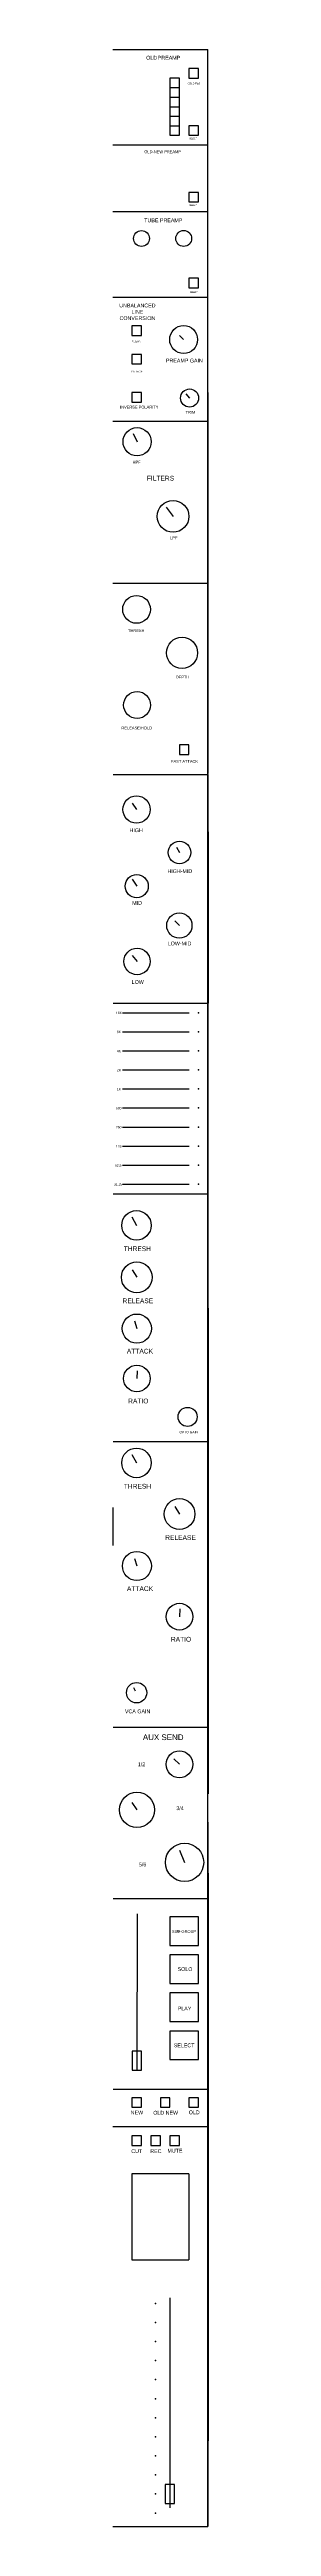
# Model space of a CAD drawing. Header units: inches. Extents: x 0 to 1600, y -1400 to 2600.
# Drawn here: x 1300 to 1400, y -1400 to 1200 of the extents above; entities that cross this region are included whole.
import ezdxf

# ---------------------------------------------------------------- set-up
doc = ezdxf.new("R2010")
doc.units = ezdxf.units.IN
doc.header["$MEASUREMENT"] = 0
doc.layers.get('0').update_dxf_attribs({"lineweight": 25, "true_color": 0xffffff})
doc.styles.add('textstyle115', font='')
doc.styles.add('textstyle130', font='')
doc.styles.add('textstyle148', font='')
doc.styles.add('textstyle164', font='')
doc.styles.add('textstyle180', font='')
doc.styles.add('textstyle212', font='')
doc.styles.add('textstyle227', font='')
doc.styles.add('textstyle244', font='')
doc.styles.add('textstyle259', font='')
doc.styles.add('textstyle276', font='')
doc.styles.add('textstyle291', font='')
doc.styles.add('textstyle308', font='')
doc.styles.add('textstyle31', font='')
doc.styles.add('textstyle323', font='')
doc.styles.add('textstyle339', font='')
doc.styles.add('textstyle355', font='')
doc.styles.add('textstyle36', font='')
doc.styles.add('textstyle371', font='')
doc.styles.add('textstyle386', font='')
doc.styles.add('textstyle4', font='')
doc.styles.add('textstyle402', font='')
doc.styles.add('textstyle419', font='')
doc.styles.add('textstyle434', font='')
doc.styles.add('textstyle451', font='')
doc.styles.add('textstyle467', font='')
doc.styles.add('textstyle483', font='')
doc.styles.add('textstyle499', font='')
doc.styles.add('textstyle515', font='')
doc.styles.add('textstyle531', font='')
doc.styles.add('textstyle547', font='')
doc.styles.add('textstyle563', font='')
doc.styles.add('textstyle579', font='')
doc.styles.add('textstyle595', font='')
doc.styles.add('textstyle611', font='')
doc.styles.add('textstyle626', font='')
doc.styles.add('textstyle63', font='')
doc.styles.add('textstyle643', font='')
doc.styles.add('textstyle659', font='')
doc.styles.add('textstyle675', font='')
doc.styles.add('textstyle68', font='')
doc.styles.add('textstyle691', font='')
doc.styles.add('textstyle708', font='')
doc.styles.add('textstyle723', font='')
doc.styles.add('textstyle739', font='')
doc.styles.add('textstyle754', font='')
doc.styles.add('textstyle771', font='')
doc.styles.add('textstyle788', font='')
doc.styles.add('textstyle804', font='')
doc.styles.add('textstyle820', font='')
doc.styles.add('textstyle83', font='')
doc.styles.add('textstyle835', font='')
doc.styles.add('textstyle851', font='')
doc.styles.add('textstyle867', font='')
doc.styles.add('textstyle883', font='')
doc.styles.add('textstyle898', font='')
doc.styles.add('textstyle919', font='')
doc.styles.add('textstyle935', font='')
doc.styles.add('textstyle952', font='')
doc.styles.add('textstyle98', font='')
doc.styles.get('textstyle115').set_extended_font_data('Liberation Sans')
doc.styles.get('textstyle130').set_extended_font_data('Liberation Sans')
doc.styles.get('textstyle148').set_extended_font_data('Liberation Sans')
doc.styles.get('textstyle164').set_extended_font_data('Liberation Sans')
doc.styles.get('textstyle180').set_extended_font_data('Liberation Sans')
doc.styles.get('textstyle212').set_extended_font_data('Liberation Sans')
doc.styles.get('textstyle227').set_extended_font_data('Liberation Sans')
doc.styles.get('textstyle244').set_extended_font_data('Liberation Sans')
doc.styles.get('textstyle259').set_extended_font_data('Liberation Sans')
doc.styles.get('textstyle276').set_extended_font_data('Liberation Sans')
doc.styles.get('textstyle291').set_extended_font_data('Liberation Sans')
doc.styles.get('textstyle308').set_extended_font_data('Liberation Sans')
doc.styles.get('textstyle31').set_extended_font_data('Liberation Sans')
doc.styles.get('textstyle323').set_extended_font_data('Liberation Sans')
doc.styles.get('textstyle339').set_extended_font_data('Liberation Sans')
doc.styles.get('textstyle355').set_extended_font_data('Liberation Sans')
doc.styles.get('textstyle36').set_extended_font_data('Liberation Sans')
doc.styles.get('textstyle371').set_extended_font_data('Liberation Sans')
doc.styles.get('textstyle386').set_extended_font_data('Liberation Sans')
doc.styles.get('textstyle4').set_extended_font_data('Liberation Sans')
doc.styles.get('textstyle402').set_extended_font_data('Liberation Sans')
doc.styles.get('textstyle419').set_extended_font_data('Liberation Sans')
doc.styles.get('textstyle434').set_extended_font_data('Liberation Sans')
doc.styles.get('textstyle451').set_extended_font_data('Liberation Sans')
doc.styles.get('textstyle467').set_extended_font_data('Liberation Sans')
doc.styles.get('textstyle483').set_extended_font_data('Liberation Sans')
doc.styles.get('textstyle499').set_extended_font_data('Liberation Sans')
doc.styles.get('textstyle515').set_extended_font_data('Liberation Sans')
doc.styles.get('textstyle531').set_extended_font_data('Liberation Sans')
doc.styles.get('textstyle547').set_extended_font_data('Liberation Sans')
doc.styles.get('textstyle563').set_extended_font_data('Liberation Sans')
doc.styles.get('textstyle579').set_extended_font_data('Liberation Sans')
doc.styles.get('textstyle595').set_extended_font_data('Liberation Sans')
doc.styles.get('textstyle611').set_extended_font_data('Liberation Sans')
doc.styles.get('textstyle626').set_extended_font_data('Liberation Sans')
doc.styles.get('textstyle63').set_extended_font_data('Liberation Sans')
doc.styles.get('textstyle643').set_extended_font_data('Liberation Sans')
doc.styles.get('textstyle659').set_extended_font_data('Liberation Sans')
doc.styles.get('textstyle675').set_extended_font_data('Liberation Sans')
doc.styles.get('textstyle68').set_extended_font_data('Liberation Sans')
doc.styles.get('textstyle691').set_extended_font_data('Liberation Sans')
doc.styles.get('textstyle708').set_extended_font_data('Liberation Sans')
doc.styles.get('textstyle723').set_extended_font_data('Liberation Sans')
doc.styles.get('textstyle739').set_extended_font_data('Liberation Sans')
doc.styles.get('textstyle754').set_extended_font_data('Liberation Sans')
doc.styles.get('textstyle771').set_extended_font_data('Liberation Sans')
doc.styles.get('textstyle788').set_extended_font_data('Liberation Sans')
doc.styles.get('textstyle804').set_extended_font_data('Liberation Sans')
doc.styles.get('textstyle820').set_extended_font_data('Liberation Sans')
doc.styles.get('textstyle83').set_extended_font_data('Liberation Sans')
doc.styles.get('textstyle835').set_extended_font_data('Liberation Sans')
doc.styles.get('textstyle851').set_extended_font_data('Liberation Sans')
doc.styles.get('textstyle867').set_extended_font_data('Liberation Sans')
doc.styles.get('textstyle883').set_extended_font_data('Liberation Sans')
doc.styles.get('textstyle898').set_extended_font_data('Liberation Sans')
doc.styles.get('textstyle919').set_extended_font_data('Liberation Sans')
doc.styles.get('textstyle935').set_extended_font_data('Liberation Sans')
doc.styles.get('textstyle952').set_extended_font_data('Liberation Sans')
doc.styles.get('textstyle98').set_extended_font_data('Liberation Sans')

msp = doc.modelspace()

# ---------------------------------------------------------------- linework, layer by layer
for p, q in [((1300.2, 1200), (1350.2, 1200)), ((1350.2, 1200), (1400.2, 1200)), ((1400.2, 1100), (1400.2, 1200)), ((1400.2, -1400), (1400.2, 1200)), ((1360.2, 1170), (1360.2, 1110)), ((1370.2, 1170), (1360.2, 1170)), ((1370.2, 1110), (1370.2, 1170)), ((1380.2, 1180), (1380.2, 1170)), ((1390.2, 1180), (1380.2, 1180)), ((1380.2, 1170), (1390.2, 1170)), ((1390.2, 1170), (1390.2, 1180)), ((1360.2, 1160), (1370.2, 1160)), ((1360.2, 1150), (1370.2, 1150)), ((1360.2, 1140), (1370.2, 1140)), ((1360.2, 1130), (1370.2, 1130)), ((1360.2, 1120), (1370.2, 1120)), ((1380.2, 1120), (1380.2, 1110)), ((1390.2, 1120), (1380.2, 1120)), ((1390.2, 1110), (1390.2, 1120)), ((1300.2, 1100), (1350.2, 1100)), ((1350.2, 1100), (1400.2, 1100)), ((1360.2, 1110), (1370.2, 1110)), ((1380.2, 1110), (1390.2, 1110)), ((1400.2, 1030), (1400.2, 1100)), ((1380.2, 1050), (1380.2, 1040)), ((1390.2, 1050), (1380.2, 1050)), ((1380.2, 1040), (1390.2, 1040)), ((1390.2, 1040), (1390.2, 1050)), ((1300.2, 1030), (1350.2, 1030)), ((1350.2, 1030), (1400.2, 1030)), ((1400.2, 1000), (1400.2, 1030)), ((1400.2, 940), (1400.2, 1000)), ((1300.2, 940), (1350.2, 940)), ((1350.2, 940), (1400.2, 940)), ((1380.2, 960), (1380.2, 950)), ((1390.2, 960), (1380.2, 960)), ((1380.2, 950), (1390.2, 950)), ((1390.2, 950), (1390.2, 960)), ((1400.2, 840), (1400.2, 940)), ((1320.2, 910), (1320.2, 900)), ((1330.2, 910), (1320.2, 910)), ((1330.2, 900), (1330.2, 910)), ((1320.2, 900), (1330.2, 900)), ((1370.2, 900), (1374.6, 895.6)), ((1320.2, 880), (1320.2, 870)), ((1330.2, 880), (1320.2, 880)), ((1320.2, 870), (1330.2, 870)), ((1330.2, 870), (1330.2, 880)), ((1320.2, 840), (1320.2, 830)), ((1330.2, 840), (1320.2, 840)), ((1330.2, 830), (1330.2, 840)), ((1376.8, 838.7), (1380.9, 834.2)), ((1400.2, 840), (1400.2, 440)), ((1300.2, 810), (1400.2, 810)), ((1320.2, 830), (1330.2, 830)), ((1321.4, 797.1), (1325.6, 788.3)), ((1356.2, 719.7), (1363.5, 710)), ((1300.2, 640), (1350.2, 640)), ((1350.2, 640), (1400.2, 640)), ((1370.2, 470), (1370.2, 460)), ((1380.2, 470), (1370.2, 470)), ((1380.2, 460), (1380.2, 470)), ((1370.2, 460), (1380.2, 460)), ((1300.3, 439), (1350.3, 439)), ((1350.3, 439), (1400.2, 439)), ((1400.3, 379), (1400.3, 439)), ((1320.3, 409), (1325, 402.3)), ((1400.3, 379), (1400.3, 199)), ((1367.1, 362.6), (1370.3, 357.1)), ((1320.3, 329), (1325.2, 321.8)), ((1365.2, 285.4), (1370.1, 280.5)), ((1320.3, 249), (1325.5, 242.8)), ((1300.3, 199), (1350.3, 199)), ((1310.3, 189), (1340.3, 189)), ((1340.3, 189), (1380.3, 189)), ((1350.3, 199), (1400.2, 199)), ((1400.3, -1), (1400.3, 199)), ((1310.3, 169), (1340.3, 169)), ((1340.3, 169), (1380.3, 169)), ((1310.3, 149), (1340.3, 149)), ((1340.3, 149), (1380.3, 149)), ((1310.3, 129), (1340.3, 129)), ((1310.3, 109), (1340.3, 109)), ((1340.3, 129), (1380.3, 129)), ((1340.3, 109), (1380.3, 109)), ((1310.3, 89), (1340.3, 89)), ((1340.3, 89), (1380.3, 89)), ((1310.3, 69), (1340.3, 69)), ((1340.3, 69), (1380.3, 69)), ((1310.3, 49), (1340.3, 49)), ((1310.3, 29), (1340.3, 29)), ((1340.3, 49), (1380.3, 49)), ((1340.3, 29), (1380.3, 29)), ((1310.3, 9), (1340.3, 9)), ((1340.3, 9), (1380.3, 9)), ((1300.3, -1), (1350.3, -1)), ((1300.3, -1), (1350.3, -1)), ((1319.9, -25.3), (1324.9, -34.3)), ((1350.3, -1), (1350.3, -1)), ((1350.3, -1), (1400.2, -1)), ((1400.3, -81), (1400.3, -1)), ((1320.3, -81), (1325.3, -88.8)), ((1400.3, -111), (1400.3, -81)), ((1400.3, -121), (1400.3, -101)), ((1400.3, -121), (1400.3, -451)), ((1322.7, -134.5), (1325.3, -142.6)), ((1325.8, -186.8), (1325.3, -195)), ((1300.3, -261), (1350.3, -261)), ((1320, -274.6), (1324.9, -283.6)), ((1350.3, -261), (1400.2, -261)), ((1300.3, -360.3), (1300.3, -330.3)), ((1365.2, -329.5), (1370.3, -337.3)), ((1300.3, -370.3), (1300.3, -350.3)), ((1322.7, -383.8), (1325.4, -391.8)), ((1370.7, -436.8), (1370.3, -445)), ((1400.3, -451), (1400.3, -561)), ((1321.8, -519.3), (1323.7, -523)), ((1300.3, -561), (1350.3, -561)), ((1350.3, -561), (1400.2, -561)), ((1400.3, -561), (1400.3, -631)), ((1364.4, -594.3), (1370.2, -600)), ((1320.2, -640), (1325.4, -647.8)), ((1399.8, -633.7), (1400.3, -741)), ((1370.2, -690), (1375.6, -702.9)), ((1300.3, -741), (1350.3, -741)), ((1350.3, -741), (1400.2, -741)), ((1400.3, -741), (1400.3, -941)), ((1325.6, -757), (1325.3, -921.1)), ((1390.2, -760), (1360.2, -760)), ((1360.2, -760), (1360.2, -790)), ((1390.2, -790), (1390.2, -760)), ((1360.2, -790), (1390.2, -790)), ((1390.2, -800), (1360.2, -800)), ((1360.2, -800), (1360.2, -830)), ((1390.2, -830), (1390.2, -800)), ((1360.2, -830), (1390.2, -830)), ((1390.2, -840), (1360.2, -840)), ((1360.2, -840), (1360.2, -870)), ((1390.2, -870), (1390.2, -840)), ((1360.2, -870), (1390.2, -870)), ((1360.2, -880), (1360.2, -910)), ((1390.2, -880), (1360.2, -880)), ((1390.2, -910), (1390.2, -880)), ((1330.3, -901), (1320.3, -901)), ((1320.3, -901), (1320.3, -911)), ((1330.3, -921), (1330.3, -901)), ((1360.2, -910), (1390.2, -910)), ((1320.3, -911), (1320.3, -921)), ((1320.3, -921), (1330.3, -921)), ((1300.3, -941), (1350.3, -941)), ((1320.2, -950), (1320.2, -960)), ((1330.2, -950), (1320.2, -950)), ((1320.2, -960), (1330.2, -960)), ((1330.2, -960), (1330.2, -950)), ((1350.2, -950), (1350.2, -960)), ((1360.2, -950), (1350.2, -950)), ((1350.2, -960), (1360.2, -960)), ((1350.3, -941), (1350.3, -941)), ((1350.3, -941), (1400.2, -941)), ((1360.2, -960), (1360.2, -950)), ((1380.2, -950), (1380.2, -960)), ((1390.2, -950), (1380.2, -950)), ((1380.2, -960), (1390.2, -960)), ((1390.2, -960), (1390.2, -950)), ((1400.3, -941), (1400.3, -1221)), ((1300.2, -980), (1400.2, -980)), ((1320.2, -990), (1320.2, -1000)), ((1330.2, -990), (1320.2, -990)), ((1320.2, -1000), (1330.2, -1000)), ((1330.2, -1000), (1330.2, -990)), ((1340.2, -990), (1340.2, -1000)), ((1350.2, -990), (1340.2, -990)), ((1340.2, -1000), (1350.2, -1000)), ((1350.2, -1000), (1350.2, -990)), ((1360.2, -990), (1360.2, -1000)), ((1370.2, -990), (1360.2, -990)), ((1360.2, -1000), (1370.2, -1000)), ((1370.2, -1000), (1370.2, -990)), ((1380.2, -1030), (1320.2, -1030)), ((1320.2, -1030), (1320.2, -1120)), ((1380.2, -1030), (1380.2, -1120)), ((1320.2, -1120), (1380.2, -1120)), ((1360.2, -1160), (1360.2, -1380.5)), ((1400.3, -1221), (1400.2, -1400)), ((1355, -1355.9), (1355, -1375.9)), ((1365, -1355.9), (1355, -1355.9)), ((1355, -1375.9), (1365, -1375.9)), ((1365, -1375.9), (1365, -1355.9)), ((1300.2, -1400), (1400.2, -1400))]:
    msp.add_line(p, q)
for centre, radius in [((1330.2, 1001.7), 8.34), ((1374.7, 1001.7), 8.35), ((1374.6, 895.6), 14.7), ((1380.9, 834.2), 9.49), ((1325.6, 788.3), 14.8), ((1363.5, 710), 16.7), ((1325, 612.3), 14.6), ((1372.9, 566.7), 16.4), ((1325.6, 511.9), 14.2), ((1325, 402.3), 14.3), ((1370.3, 357.1), 11.9), ((1325.2, 321.8), 12.2), ((1370.1, 280.5), 13.3), ((1325.5, 242.8), 13.9), ((1324.9, -34.3), 15.5), ((1325.3, -88.8), 16.2), ((1325.3, -142.6), 15.3), ((1325.3, -195), 14), ((1378.8, -235.3), 10), ((1324.9, -283.6), 15.5), ((1370.3, -337.3), 16.2), ((1325.4, -391.8), 15.3), ((1370.3, -445), 14), ((1325.1, -524.8), 10.7), ((1370.2, -600), 14.1), ((1325.4, -647.8), 18.5), ((1375.6, -702.9), 20.1)]:
    msp.add_circle(centre, radius)
for p in [(1390.3, 189), (1390.3, 169), (1390.3, 149), (1390.3, 129), (1390.3, 109), (1390.3, 89), (1390.3, 69), (1390.3, 49), (1390.3, 29), (1390.3, 9), (1345, -1165.9), (1345, -1185.9), (1345, -1205.9), (1345, -1225.9), (1345, -1245.9), (1345, -1265.9), (1345, -1285.9), (1345, -1305.9), (1345, -1325.9), (1345, -1345.9), (1345, -1365.9), (1345, -1385.9)]:
    msp.add_point(p)

# ---------------------------------------------------------------- texts
at = {"char_height": 1}
for s, insert, attachment_point, style in [('\\C7;\\H4;OLD\\H2; \\H4;PREAMP', (1353.1, 1191.4), 5, 'textstyle227'), ('\\C7;\\H2;-20dB Pad', (1385.1, 1164.5), 5, 'textstyle212'), ('\\C7;\\H3;OLD-NEW PREAMP', (1352.5, 1092.7), 5, 'textstyle68'), ('\\C7;\\H1.5;SELECT', (1384.6, 1106.6), 5, 'textstyle867'), ('\\C7;\\H4;TUBE PREAMP', (1353.2, 1020.7), 5, 'textstyle898'), ('\\C7;\\H1.5;SELECT', (1384.6, 1036.6), 5, 'textstyle851'), ('\\C7;\\H1.5;SELECT', (1385.2, 945.3), 5, 'textstyle883'), ('\\C7;\\H4;UNBALANCED\\PLINE \\PCONVERSION', (1325.9, 924.7), 5, 'textstyle708'), ('\\C7;\\H2;CLEAN', (1325, 893.8), 5, 'textstyle739'), ('\\C7;\\H2;VINTAGE', (1325.2, 862), 5, 'textstyle754'), ('\\C7;\\H4;PREAMP GAIN', (1356, 875.5), 1, 'textstyle339'), ('\\C7;\\H3;INVERSE POLARITY', (1307.7, 826.2), 1, 'textstyle308'), ('\\C7;\\H3;TRIM', (1376.6, 820.7), 1, 'textstyle355'), ('\\C7;\\H3;HPF', (1325.1, 766.9), 5, 'textstyle180'), ('\\C7;\\H5;FILTERS', (1350.2, 750), 5, 'textstyle164'), ('\\C7;\\H3;LPF', (1364.2, 687.5), 5, 'textstyle148'), ('\\C7;\\H3;THRESH', (1324.7, 590), 5, 'textstyle83'), ('\\C7;\\H3;DEPTH', (1373.5, 541.3), 5, 'textstyle98'), ('\\C7;\\H3;RELEASE/HOLD', (1325.2, 487.8), 5, 'textstyle130'), ('\\C7;\\H3;FAST ATTACK', (1375.6, 452.8), 5, 'textstyle115'), ('\\C7;\\H4;HIGH', (1324.6, 380.5), 5, 'textstyle771'), ('\\C7;\\H4;HIGH-MID', (1370.6, 337.5), 5, 'textstyle804'), ('\\C7;\\H4;MID', (1325.6, 304.2), 5, 'textstyle788'), ('\\C7;\\H4;LOW-MID', (1370.3, 261.6), 5, 'textstyle835'), ('\\C7;\\H4;LOW', (1326.3, 221.2), 5, 'textstyle820'), ('\\C7;\\H2.5;16K', (1303.3, 190), 1, 'textstyle626'), ('\\C7;\\H2.5;8K', (1304.3, 170), 1, 'textstyle659'), ('\\C7;\\H2.5;4K', (1304.3, 150), 1, 'textstyle643'), ('\\C7;\\H2.5;2K', (1304.3, 130), 1, 'textstyle691'), ('\\C7;\\H2.5;1K', (1304.3, 110), 1, 'textstyle675'), ('\\C7;\\H2.5;500', (1303.3, 90), 1, 'textstyle563'), ('\\C7;\\H2.5;250', (1303.3, 70), 1, 'textstyle547'), ('\\C7;\\H2.5;62.5', (1302.3, 30), 1, 'textstyle579'), ('\\C7;\\H2.5;125', (1303.3, 50), 1, 'textstyle595'), ('\\C7;\\H2.5;31.25', (1301.3, 10), 1, 'textstyle611'), ('\\H5;THRESH', (1311.5, -56.3), 1, 'textstyle467'), ('\\H5;RELEASE', (1310.3, -111), 1, 'textstyle499'), ('\\H5;ATTACK', (1314.8, -163.8), 1, 'textstyle531'), ('\\H5;RATIO', (1316.2, -216.1), 1, 'textstyle419'), ('\\C7;\\H2.5;OPTO GAIN', (1370.2, -250), 1, 'textstyle723'), ('\\H5;THRESH', (1311.6, -305.6), 1, 'textstyle434'), ('\\H5;RELEASE', (1355.2, -359.5), 1, 'textstyle451'), ('\\H5;ATTACK', (1314.9, -413.1), 1, 'textstyle483'), ('\\H5;RATIO', (1361.2, -466.2), 1, 'textstyle515'), ('\\C7;\\H4;VCA GAIN', (1312.8, -542.4), 1, 'textstyle323'), ('\\C7;\\H6;AUX SEND', (1353.1, -571.6), 5, 'textstyle244'), ('\\C7;\\H4;1/2', (1330.2, -600), 5, 'textstyle276'), ('\\C7;\\H4;3/4', (1370.8, -646.1), 5, 'textstyle291'), ('\\C7;\\H4;5/6', (1331.4, -705.2), 5, 'textstyle259'), ('\\C2;\\H3;SUB-GROUP', (1362.3, -773.9), 1, 'textstyle402'), ('\\C6;\\H4;SOLO', (1368.3, -812.9), 1, 'textstyle386'), ('\\C7;\\H4;PLAY', (1368.4, -854.3), 1, 'textstyle36'), ('\\C4;\\H4;SELECT', (1364.2, -893), 1, 'textstyle371'), ('\\C7;\\H4;NEW', (1318.9, -963.5), 1, 'textstyle919'), ('\\C7;\\H4;OLD NEW', (1342.6, -963.7), 1, 'textstyle935'), ('\\C7;\\H4;OLD', (1380, -963.3), 1, 'textstyle952'), ('\\C7;\\H4;CUT', (1319.5, -1004), 1, 'textstyle4'), ('\\C7;\\H4;REC', (1339.5, -1004), 1, 'textstyle31'), ('\\C7;\\H4;MUTE', (1357.5, -1003.6), 1, 'textstyle63')]:
    msp.add_mtext(s, dxfattribs=dict(at, insert=insert, attachment_point=attachment_point, style=style))

doc.saveas('drawing.dxf')
